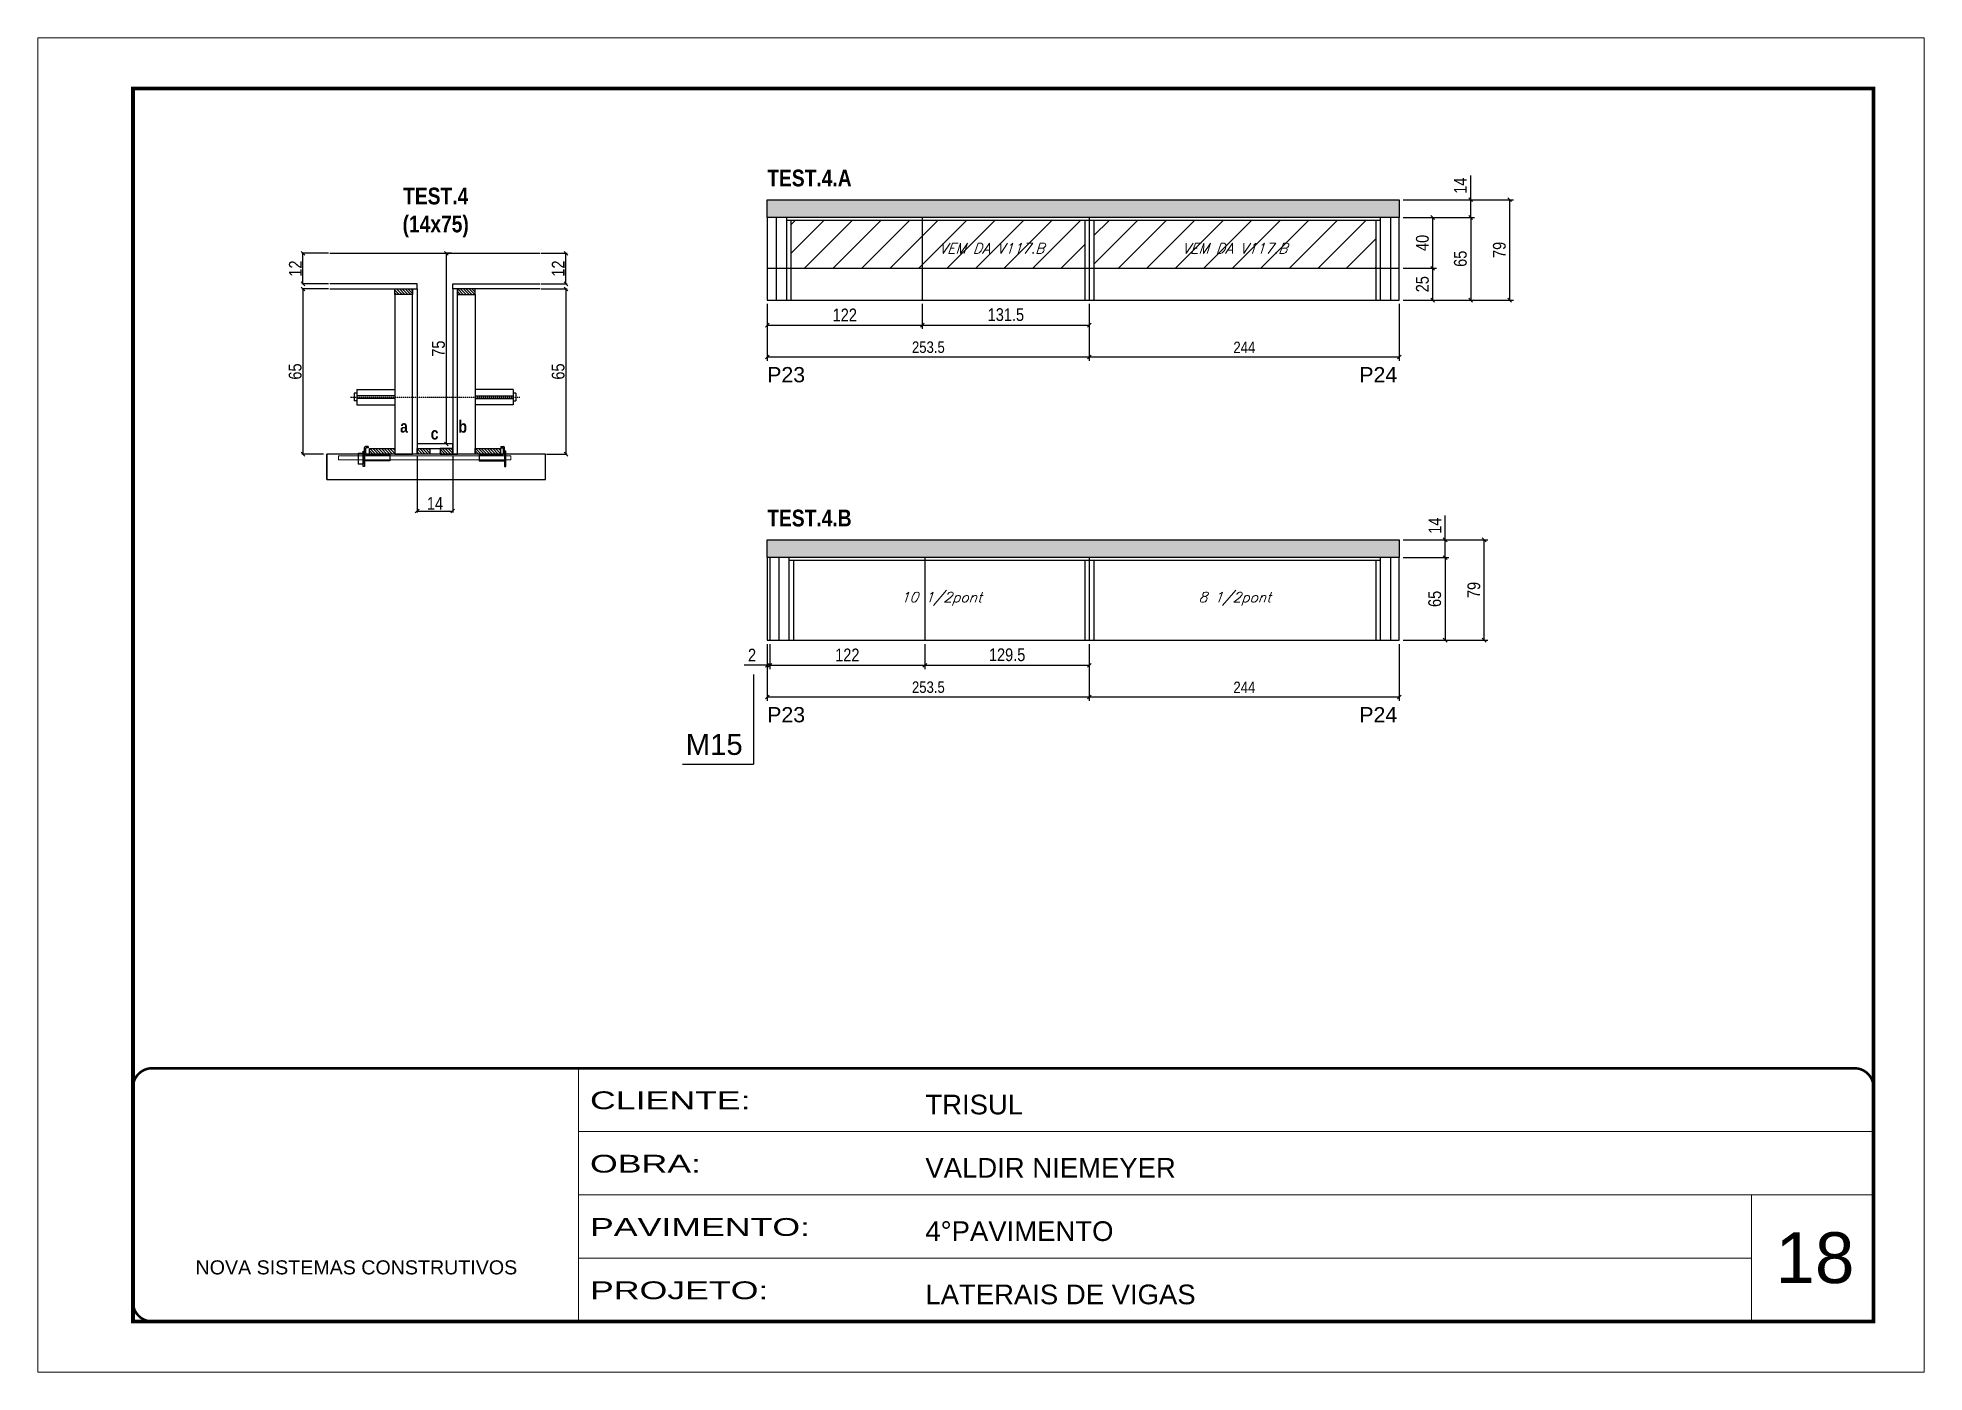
# Model space of a CAD drawing. Extents: x 3330 to 22105, y 1197 to 30204.
# Drawn here: x 4928 to 6413, y 24169 to 25219 of the extents above; entities that cross this region are included whole.
import ezdxf

# ---------------------------------------------------------------- set-up
doc = ezdxf.new("R2010")
doc.units = 0
for name, pattern in [('CONTINUO', [0]), ('DASHED', [0.75, 0.5, -0.25]), ('HIDDEN', [0.375, 0.25, -0.125])]:
    doc.linetypes.add(name, pattern=pattern)
for name, color, linetype in [('5', 5, 'Continuous'), ('barrote', 251, 'Continuous'), ('COTA', 241, 'Continuous'), ('detalhes', 4, 'Continuous'), ('NOMENCLATURA', 7, 'Continuous'), ('Painéis', 200, 'Continuous'), ('presilha', 1, 'Continuous'), ('SARR_2.2x10', 60, 'Continuous'), ('SARR_2.2x7', 40, 'Continuous'), ('SARR_3.5x7', 81, 'Continuous'), ('TENSOR', 3, 'Continuous'), ('texto', 7, 'Continuous')]:
    doc.layers.add(name, color=color, linetype=linetype)
for name, color, linetype, lineweight in [('CARIMBO', 255, 'Continuous', 9), ('CONCRETO', 251, 'Continuous', 25), ('Folhas', 255, 'Continuous', 9), ('Hachura', 251, 'Continuous', 9), ('SARRAFO DE PRESSAO', 251, 'DASHED', 9), ('SCO-___-LAJ', 2, 'Continuous', 0)]:
    doc.layers.add(name, color=color, linetype=linetype, lineweight=lineweight)
doc.styles.add('ARIAL', font='arial.ttf')
doc.styles.add('COTA TECNICA', font='techl___.ttf', dxfattribs={"height": 10})
doc.styles.add('COTA TECNICA 2X', font='techl___.ttf', dxfattribs={"height": 10})
doc.styles.add('COTA TECNICA-50', font='techl___.ttf', dxfattribs={"height": 9})
doc.styles.add('Romans', font='romans.shx')
doc.styles.get("Standard").update_dxf_attribs({"font": 'arial.ttf'})
doc.styles.add('TECNICA', font='techb___.ttf', dxfattribs={"height": 10})
doc.styles.add('Tecnologia', font='')
doc.styles.get('Tecnologia').set_extended_font_data('Forgotten Futurist')
doc.dimstyles.new('COTA PAINEL-50', dxfattribs={"dimtxt": 9, "dimasz": 3, "dimexe": 3, "dimexo": 3, "dimgap": 3, "dimtad": 1, "dimdec": 1, "dimzin": 12, "dimdsep": 46, "dimtxsty": 'COTA TECNICA-50', "dimblk1": 'OBLIQUE', "dimblk2": 'OBLIQUE', "dimsah": 1, "dimcen": 0.9, "dimclrd": 4, "dimclre": 4, "dimclrt": 240, "dimadec": 1, "dimazin": 3, "dimtfac": 1, "dimtdec": 1, "dimtmove": 0, "dimatfit": 3, "dimfxl": 1, "dimtolj": 1, "dimtzin": 12, "dimarcsym": 0})
doc.dimstyles.new('PAINEL', dxfattribs={"dimtxt": 10, "dimasz": 3, "dimexe": 3, "dimexo": 3, "dimgap": 3, "dimtad": 1, "dimdec": 1, "dimzin": 12, "dimdsep": 46, "dimtxsty": 'COTA TECNICA', "dimblk1": 'OBLIQUE', "dimblk2": 'OBLIQUE', "dimsah": 1, "dimcen": 0.9, "dimclrd": 4, "dimclre": 4, "dimclrt": 240, "dimadec": 1, "dimazin": 3, "dimtfac": 1, "dimtdec": 1, "dimtmove": 0, "dimatfit": 3, "dimfxl": 1, "dimtolj": 1, "dimtzin": 12, "dimarcsym": 0})
doc.dimstyles.new('SECAO', dxfattribs={"dimscale": 0.333333, "dimtxt": 5, "dimasz": 9, "dimexe": 3, "dimexo": 3, "dimgap": 3, "dimtad": 1, "dimdec": 1, "dimlfac": 0.5, "dimzin": 12, "dimdsep": 46, "dimtxsty": 'COTA TECNICA 2X', "dimblk1": 'OBLIQUE', "dimblk2": 'OBLIQUE', "dimsah": 1, "dimcen": 0.9, "dimclrd": 4, "dimclre": 4, "dimclrt": 240, "dimadec": 1, "dimazin": 3, "dimtfac": 1, "dimtdec": 1, "dimtmove": 0, "dimatfit": 3, "dimfxl": 1, "dimtolj": 1, "dimtzin": 12, "dimarcsym": 0})

msp = doc.modelspace()

# ---------------------------------------------------------------- texts
at = {"layer": '5', "linetype": 'Continuous'}
for s, p in [('P23', (5502.44, 24947.73)), ('P24', (5968.53, 24947.73)), ('P23', (5502.44, 24680.2)), ('P24', (5968.53, 24680.2))]:
    msp.add_text(s, height=12, rotation=359.99996, dxfattribs=at).set_placement(p)
at = {"layer": 'CARIMBO', "style": 'ARIAL'}
msp.add_text('18', height=40, dxfattribs=at).set_placement((6296.09, 24238.97))
at = {"layer": 'detalhes', "style": 'TECNICA'}
for s, p in [('a', (5213.46, 24908.1)), ('c', (5237.56, 24902.67)), ('b', (5259.43, 24908.09))]:
    msp.add_text(s, height=9.6, dxfattribs=at).set_placement(p)
at = {"layer": 'NOMENCLATURA', "style": 'TECNICA'}
for s, p in [('TEST.4.A', (5502.51, 25101.87)), ('TEST.4.B', (5502.51, 24834.34))]:
    msp.add_text(s, height=13.2, dxfattribs=at).set_placement(p)
at = {"layer": 'NOMENCLATURA', "linetype": 'Continuous'}
msp.add_text('M15', height=16.5, dxfattribs=at).set_placement((5438.28, 24654.56))
at = {"layer": 'NOMENCLATURA', "insert": (5241.49, 25100.9), "char_height": 13.2, "attachment_point": 2, "style": 'TECNICA'}
msp.add_mtext_dynamic_manual_height_columns('TEST.4\\P(14x75)', width=300.2766, gutter_width=1, heights=[0], dxfattribs=at)
at = {"layer": 'texto', "color": 2, "char_height": 8, "attachment_point": 5, "style": 'Romans'}
for s, insert in [('{\\Q19;\\C256;VEM DA V117.B}', (5679.19, 25053.13)), ('{\\Q19;\\C256;VEM DA V117.B}', (5870.51, 25053.13)), ('{\\Q19;\\C256;10 1/2pont}', (5639.51, 24777.32)), ('{\\Q19;\\C256;8 1/2pont}', (5870.51, 24777.32))]:
    msp.add_mtext(s, dxfattribs=dict(at, insert=insert))

# ---------------------------------------------------------------- blocks, each defined once
blk = doc.blocks.new('9999999999')
at = {"color": 30, "linetype": 'CONTINUO'}
for p, q in [((98564.6, 34230.2), (98564.6, 34429.4)), ((98564.6, 34379.6), (99584, 34379.6)), ((98564.6, 34329.8), (99488, 34329.8)), ((99584, 34329.8), (99488, 34329.8)), ((99488, 34329.8), (99488, 34230.2)), ((98564.6, 34280), (99488, 34280))]:
    blk.add_line(p, q, dxfattribs=at)
at = {"color": 30, "linetype": 'CONTINUO', "const_width": 2}
blk.add_lwpolyline([(99584, 34230.2), (99584, 34414.4, 0.414214), (99569, 34429.4), (98229, 34429.4, 0.414214), (98214, 34414.4), (98214, 34245.2, 0.414214), (98229, 34230.2), (99584, 34230.2)], format="xyb", dxfattribs=at)
at = {"layer": 'Folhas'}
blk.add_lwpolyline([(98139, 34190.2), (99624, 34190.2), (99624, 35240.2), (98139, 35240.2)], close=True, dxfattribs=at)
at = {"layer": 'Folhas', "color": 30, "const_width": 3}
blk.add_lwpolyline([(98214, 34230.2), (99584, 34230.2), (99584, 35200.2), (98214, 35200.2)], close=True, dxfattribs=at)
at = {"color": 7, "linetype": 'Continuous', "ltscale": 5, "style": 'ARIAL'}
for s, height, p in [('TRISUL', 15.48, (98837.7, 34393.1)), ('VALDIR NIEMEYER', 15.483, (98837.7, 34343.3)), ('4°PAVIMENTO', 15.483, (98837.7, 34293.5)), ('NOVA SISTEMAS CONSTRUTIVOS', 11.059, (98263.2, 34267.2)), ('LATERAIS DE VIGAS', 15.483, (98837.7, 34243.7))]:
    blk.add_text(s, height=height, dxfattribs=at).set_placement(p)
at = {"layer": 'Folhas', "color": 7, "style": 'Tecnologia', "width": 1.5}
for s, p in [('CLIENTE:', (98573.7, 34397.2)), ('OBRA:', (98573.7, 34347.3)), ('PAVIMENTO:', (98573.7, 34297.5)), ('PROJETO:', (98573.7, 34247.7))]:
    blk.add_text(s, height=14, dxfattribs=at).set_placement(p)
blk = doc.blocks.new('PRESILHA METÁLICA 1')
at = {"layer": 'presilha'}
for p, q in [((0, 13), (6, 13)), ((0, 13), (0, 0)), ((6, 0), (0, 0)), ((6, 15.5), (7.5, 15.5)), ((6, -2.5), (6, 15.5)), ((6, 13), (6, 0)), ((7.5, 10.6), (7.5, 19.9)), ((7.5, 15.5), (7.5, -2.5)), ((37.5, 4.1), (7.5, 4.1)), ((12, 21), (8.6, 21)), ((9, 11.6), (9, 18.9)), ((12, 19.5), (9.6, 19.5)), ((37.5, 11), (9.6, 11)), ((12, 21), (12, 19.5)), ((37.5, 11), (37.5, 4.1)), ((7.5, -2.5), (6, -2.5))]:
    blk.add_line(p, q, dxfattribs=at)
for centre, radius, start, end in [((8.6, 19.9), 1.14, 90, 180), ((9.6, 18.9), 0.57, 90, 180), ((9.6, 11.6), 0.57, 180, 270)]:
    blk.add_arc(centre, radius, start, end, dxfattribs=at)
blk = doc.blocks.new('PRESILHA METÁLICA 2')
at = {"layer": 'presilha'}
for p, q in [((-5.2, 23.5), (-5.2, 22)), ((-5.2, 23.5), (-1.9, 23.5)), ((-0.8, 14.6), (-0.8, 22.4)), ((-30.8, 13.5), (-30.8, 6.6)), ((-30.8, 13.5), (-2.8, 13.5)), ((-30.8, 6.6), (-0.8, 6.6)), ((-5.2, 22), (-2.8, 22)), ((-2.2, 14.1), (-2.2, 21.4)), ((0.8, 18), (-0.8, 18)), ((-0.8, 18), (-0.8, 0)), ((-0.8, 0), (0.8, 0)), ((0.8, 0), (0.8, 18))]:
    blk.add_line(p, q, dxfattribs=at)
for centre, radius, start, end in [((-1.9, 22.4), 1.14, 0, 90), ((-2.8, 21.4), 0.57, 0, 90), ((-2.8, 14.1), 0.57, 270, 0)]:
    blk.add_arc(centre, radius, start, end, dxfattribs=at)
blk = doc.blocks.new('_Oblique')
at = {"color": 0, "linetype": 'ByBlock', "lineweight": -2}
blk.add_line((-0.5, -0.5), (0.5, 0.5), dxfattribs=at)
blk = doc.blocks.new('*D1381')
at = {"layer": 'COTA', "color": 4, "lineweight": -2, "transparency": 16777216}
for p, q in [((5324.6, 25021.2), (5345, 25021.2)), ((5344, 25021.2), (5344, 24891.2)), ((5328.7, 24891.2), (5345, 24891.2))]:
    blk.add_line(p, q, dxfattribs=at)
at = {"layer": 'Defpoints', "color": 0, "transparency": 16777216}
for p in [(5323.6, 25021.2), (5327.7, 24891.2), (5344, 24891.2)]:
    blk.add_point(p, dxfattribs=at)
at = {"layer": 'COTA', "color": 4, "lineweight": -2, "transparency": 16777216, "xscale": 3, "yscale": 3, "zscale": 3}
for p, rotation in [((5344, 25021.2), 90), ((5344, 24891.2), 270)]:
    blk.add_blockref('_Oblique', p, dxfattribs=dict(at, rotation=rotation))
at = {"layer": 'COTA', "color": 240, "transparency": 16777216, "insert": (5337.9, 24956.2), "char_height": 10, "attachment_point": 5, "rotation": 90, "style": 'COTA TECNICA 2X'}
blk.add_mtext('\\A1;65', dxfattribs=at)
blk = doc.blocks.new('*D1382')
at = {"layer": 'COTA', "color": 4, "lineweight": -2, "transparency": 16777216}
for p, q in [((5324.6, 25049.2), (5345, 25049.2)), ((5344, 25025.2), (5344, 25049.2)), ((5324.6, 25025.2), (5345, 25025.2))]:
    blk.add_line(p, q, dxfattribs=at)
at = {"layer": 'Defpoints', "color": 0, "transparency": 16777216}
for p in [(5323.6, 25049.2), (5344, 25049.2), (5323.6, 25025.2)]:
    blk.add_point(p, dxfattribs=at)
at = {"layer": 'COTA', "color": 4, "lineweight": -2, "transparency": 16777216, "xscale": 3, "yscale": 3, "zscale": 3}
for p, rotation in [((5344, 25049.2), 90), ((5344, 25025.2), 270)]:
    blk.add_blockref('_Oblique', p, dxfattribs=dict(at, rotation=rotation))
at = {"layer": 'COTA', "color": 240, "transparency": 16777216, "insert": (5337.9, 25037.2), "char_height": 10, "attachment_point": 5, "rotation": 90, "style": 'COTA TECNICA 2X'}
blk.add_mtext('\\A1;12', dxfattribs=at)
blk = doc.blocks.new('*D1383')
at = {"layer": 'COTA', "color": 4, "lineweight": -2, "transparency": 16777216}
for p, q in [((5157.2, 25021.2), (5136, 25021.2)), ((5137, 25021.2), (5137, 24891.2)), ((5153.1, 24891.2), (5136, 24891.2))]:
    blk.add_line(p, q, dxfattribs=at)
at = {"layer": 'Defpoints', "color": 0, "transparency": 16777216}
for p in [(5158.2, 25021.2), (5137, 24891.2), (5154.1, 24891.2)]:
    blk.add_point(p, dxfattribs=at)
at = {"layer": 'COTA', "color": 4, "lineweight": -2, "transparency": 16777216, "xscale": 3, "yscale": 3, "zscale": 3}
for p, rotation in [((5137, 25021.2), 90), ((5137, 24891.2), 270)]:
    blk.add_blockref('_Oblique', p, dxfattribs=dict(at, rotation=rotation))
at = {"layer": 'COTA', "color": 240, "transparency": 16777216, "insert": (5130.9, 24956.2), "char_height": 10, "attachment_point": 5, "rotation": 90, "style": 'COTA TECNICA 2X'}
blk.add_mtext('\\A1;65', dxfattribs=at)
blk = doc.blocks.new('*D1384')
at = {"layer": 'COTA', "color": 4, "lineweight": -2, "transparency": 16777216}
for p, q in [((5253.9, 25049.2), (5248.9, 25049.2)), ((5249.9, 24899.2), (5249.9, 25049.2)), ((5253.9, 24899.2), (5248.9, 24899.2))]:
    blk.add_line(p, q, dxfattribs=at)
at = {"layer": 'Defpoints', "color": 0, "transparency": 16777216}
for p in [(5249.9, 25049.2), (5254.9, 25049.2), (5254.9, 24899.2)]:
    blk.add_point(p, dxfattribs=at)
at = {"layer": 'COTA', "color": 4, "lineweight": -2, "transparency": 16777216, "xscale": 3, "yscale": 3, "zscale": 3}
for p, rotation in [((5249.9, 25049.2), 90), ((5249.9, 24899.2), 270)]:
    blk.add_blockref('_Oblique', p, dxfattribs=dict(at, rotation=rotation))
at = {"layer": 'COTA', "color": 240, "transparency": 16777216, "insert": (5243.7, 24974.2), "char_height": 10, "attachment_point": 5, "rotation": 90, "style": 'COTA TECNICA 2X'}
blk.add_mtext('\\A1;75', dxfattribs=at)
blk = doc.blocks.new('*D1385')
at = {"layer": 'COTA', "color": 4, "lineweight": -2, "transparency": 16777216}
for p, q in [((5157.2, 25049.2), (5136, 25049.2)), ((5137, 25025.2), (5137, 25049.2)), ((5157.2, 25025.2), (5136, 25025.2))]:
    blk.add_line(p, q, dxfattribs=at)
at = {"layer": 'Defpoints', "color": 0, "transparency": 16777216}
for p in [(5137, 25049.2), (5158.2, 25049.2), (5158.2, 25025.2)]:
    blk.add_point(p, dxfattribs=at)
at = {"layer": 'COTA', "color": 4, "lineweight": -2, "transparency": 16777216, "xscale": 3, "yscale": 3, "zscale": 3}
for p, rotation in [((5137, 25049.2), 90), ((5137, 25025.2), 270)]:
    blk.add_blockref('_Oblique', p, dxfattribs=dict(at, rotation=rotation))
at = {"layer": 'COTA', "color": 240, "transparency": 16777216, "insert": (5131, 25037.2), "char_height": 10, "attachment_point": 5, "rotation": 90, "style": 'COTA TECNICA 2X'}
blk.add_mtext('\\A1;12', dxfattribs=at)
blk = doc.blocks.new('*D1386')
at = {"layer": 'COTA', "color": 4, "lineweight": -2, "transparency": 16777216}
for p, q in [((5226.9, 24890.2), (5226.9, 24845.4)), ((5254.9, 24890.2), (5254.9, 24845.4)), ((5226.9, 24846.4), (5254.9, 24846.4))]:
    blk.add_line(p, q, dxfattribs=at)
at = {"layer": 'Defpoints', "color": 0, "transparency": 16777216}
for p in [(5226.9, 24891.2), (5254.9, 24891.2), (5254.9, 24846.4)]:
    blk.add_point(p, dxfattribs=at)
at = {"layer": 'COTA', "color": 4, "lineweight": -2, "transparency": 16777216, "xscale": 3, "yscale": 3, "zscale": 3, "rotation": 180}
blk.add_blockref('_Oblique', (5226.9, 24846.4), dxfattribs=at)
at = {"layer": 'COTA', "color": 4, "lineweight": -2, "transparency": 16777216, "xscale": 3, "yscale": 3, "zscale": 3}
blk.add_blockref('_Oblique', (5254.9, 24846.4), dxfattribs=at)
at = {"layer": 'COTA', "color": 240, "transparency": 16777216, "insert": (5240.9, 24852.4), "char_height": 10, "attachment_point": 5, "style": 'COTA TECNICA 2X'}
blk.add_mtext('\\A1;14', dxfattribs=at)
blk = doc.blocks.new('*D1387')
at = {"layer": 'COTA', "color": 4, "linetype": 'ByBlock', "lineweight": -2, "transparency": 16777216}
for p, q in [((5756, 25009.4), (5756, 24964.6)), ((6000, 25009.4), (6000, 24964.6)), ((6000, 24967.6), (5756, 24967.6))]:
    blk.add_line(p, q, dxfattribs=at)
at = {"layer": 'Defpoints', "color": 0, "linetype": 'ByBlock', "transparency": 16777216}
for p in [(5756, 25012.4), (6000, 25012.4), (5756, 24967.6)]:
    blk.add_point(p, dxfattribs=at)
at = {"layer": 'COTA', "color": 4, "linetype": 'ByBlock', "lineweight": -2, "transparency": 16777216, "xscale": 3, "yscale": 3, "zscale": 3, "rotation": 180}
blk.add_blockref('_Oblique', (5756, 24967.6), dxfattribs=at)
at = {"layer": 'COTA', "color": 4, "linetype": 'ByBlock', "lineweight": -2, "transparency": 16777216, "xscale": 3, "yscale": 3, "zscale": 3}
blk.add_blockref('_Oblique', (6000, 24967.6), dxfattribs=at)
at = {"layer": 'COTA', "color": 240, "linetype": 'ByBlock', "transparency": 16777216, "insert": (5878, 24975.2), "char_height": 9, "attachment_point": 5, "style": 'COTA TECNICA-50'}
blk.add_mtext('\\A1;244', dxfattribs=at)
blk = doc.blocks.new('*D1388')
at = {"layer": 'COTA', "color": 4, "linetype": 'ByBlock', "lineweight": -2, "transparency": 16777216}
for p, q in [((5502.5, 25009.4), (5502.5, 24964.6)), ((5756, 25009.4), (5756, 24964.6)), ((5756, 24967.6), (5502.5, 24967.6))]:
    blk.add_line(p, q, dxfattribs=at)
at = {"layer": 'Defpoints', "color": 0, "linetype": 'ByBlock', "transparency": 16777216}
for p in [(5502.5, 25012.4), (5756, 25012.4), (5502.5, 24967.6)]:
    blk.add_point(p, dxfattribs=at)
at = {"layer": 'COTA', "color": 4, "linetype": 'ByBlock', "lineweight": -2, "transparency": 16777216, "xscale": 3, "yscale": 3, "zscale": 3, "rotation": 180}
blk.add_blockref('_Oblique', (5502.5, 24967.6), dxfattribs=at)
at = {"layer": 'COTA', "color": 4, "linetype": 'ByBlock', "lineweight": -2, "transparency": 16777216, "xscale": 3, "yscale": 3, "zscale": 3}
blk.add_blockref('_Oblique', (5756, 24967.6), dxfattribs=at)
at = {"layer": 'COTA', "color": 240, "linetype": 'ByBlock', "transparency": 16777216, "insert": (5629.3, 24975.3), "char_height": 9, "attachment_point": 5, "style": 'COTA TECNICA-50'}
blk.add_mtext('\\A1;253.5', dxfattribs=at)
blk = doc.blocks.new('*D1389')
at = {"layer": 'COTA', "color": 4, "linetype": 'ByBlock', "lineweight": -2, "transparency": 16777216}
for p, q in [((5502.5, 25009.4), (5502.5, 24989.7)), ((5624.5, 25009.4), (5624.5, 24989.7)), ((5502.5, 24992.7), (5624.5, 24992.7))]:
    blk.add_line(p, q, dxfattribs=at)
at = {"layer": 'Defpoints', "color": 0, "linetype": 'ByBlock', "transparency": 16777216}
for p in [(5502.5, 25012.4), (5624.5, 25012.4), (5624.5, 24992.7)]:
    blk.add_point(p, dxfattribs=at)
at = {"layer": 'COTA', "color": 4, "linetype": 'ByBlock', "lineweight": -2, "transparency": 16777216, "xscale": 3, "yscale": 3, "zscale": 3, "rotation": 180}
blk.add_blockref('_Oblique', (5502.5, 24992.7), dxfattribs=at)
at = {"layer": 'COTA', "color": 4, "linetype": 'ByBlock', "lineweight": -2, "transparency": 16777216, "xscale": 3, "yscale": 3, "zscale": 3}
blk.add_blockref('_Oblique', (5624.5, 24992.7), dxfattribs=at)
at = {"layer": 'COTA', "color": 240, "linetype": 'ByBlock', "transparency": 16777216, "insert": (5563.5, 25000.7), "char_height": 10, "attachment_point": 5, "style": 'COTA TECNICA'}
blk.add_mtext('\\A1;122', dxfattribs=at)
blk = doc.blocks.new('*D1390')
at = {"layer": 'COTA', "color": 4, "linetype": 'ByBlock', "lineweight": -2, "transparency": 16777216}
for p, q in [((5624.5, 25009.4), (5624.5, 24989.7)), ((5756, 25009.4), (5756, 24989.7)), ((5624.5, 24992.7), (5756, 24992.7))]:
    blk.add_line(p, q, dxfattribs=at)
at = {"layer": 'Defpoints', "color": 0, "linetype": 'ByBlock', "transparency": 16777216}
for p in [(5624.5, 25012.4), (5756, 25012.4), (5756, 24992.7)]:
    blk.add_point(p, dxfattribs=at)
at = {"layer": 'COTA', "color": 4, "linetype": 'ByBlock', "lineweight": -2, "transparency": 16777216, "xscale": 3, "yscale": 3, "zscale": 3, "rotation": 180}
blk.add_blockref('_Oblique', (5624.5, 24992.7), dxfattribs=at)
at = {"layer": 'COTA', "color": 4, "linetype": 'ByBlock', "lineweight": -2, "transparency": 16777216, "xscale": 3, "yscale": 3, "zscale": 3}
blk.add_blockref('_Oblique', (5756, 24992.7), dxfattribs=at)
at = {"layer": 'COTA', "color": 240, "linetype": 'ByBlock', "transparency": 16777216, "insert": (5690.3, 25000.9), "char_height": 10, "attachment_point": 5, "style": 'COTA TECNICA'}
blk.add_mtext('\\A1;131.5', dxfattribs=at)
blk = doc.blocks.new('*D1391')
at = {"layer": 'COTA', "color": 4, "linetype": 'ByBlock', "lineweight": -2, "transparency": 16777216}
for p, q in [((6003, 25077.4), (6059.2, 25077.4)), ((6056.2, 25077.4), (6056.2, 25012.4)), ((6003, 25012.4), (6059.2, 25012.4))]:
    blk.add_line(p, q, dxfattribs=at)
at = {"layer": 'Defpoints', "color": 0, "linetype": 'ByBlock', "transparency": 16777216}
for p in [(6000, 25077.4), (6000, 25012.4), (6056.2, 25012.4)]:
    blk.add_point(p, dxfattribs=at)
at = {"layer": 'COTA', "color": 4, "linetype": 'ByBlock', "lineweight": -2, "transparency": 16777216, "xscale": 3, "yscale": 3, "zscale": 3}
for p, rotation in [((6056.2, 25077.4), 90), ((6056.2, 25012.4), 270)]:
    blk.add_blockref('_Oblique', p, dxfattribs=dict(at, rotation=rotation))
at = {"layer": 'COTA', "color": 240, "linetype": 'ByBlock', "transparency": 16777216, "insert": (6048.1, 25044.9), "char_height": 10, "attachment_point": 5, "rotation": 90, "style": 'COTA TECNICA'}
blk.add_mtext('\\A1;65', dxfattribs=at)
blk = doc.blocks.new('*D1392')
at = {"layer": 'COTA', "color": 4, "linetype": 'ByBlock', "lineweight": -2, "transparency": 16777216}
for p, q in [((6056.2, 25091.4), (6056.2, 25110.5)), ((6003, 25091.4), (6059.2, 25091.4)), ((6056.2, 25077.4), (6056.2, 25091.4)), ((6003, 25077.4), (6059.2, 25077.4))]:
    blk.add_line(p, q, dxfattribs=at)
at = {"layer": 'Defpoints', "color": 0, "linetype": 'ByBlock', "transparency": 16777216}
for p in [(6000, 25091.4), (6056.2, 25091.4), (6000, 25077.4)]:
    blk.add_point(p, dxfattribs=at)
at = {"layer": 'COTA', "color": 4, "linetype": 'ByBlock', "lineweight": -2, "transparency": 16777216, "xscale": 3, "yscale": 3, "zscale": 3}
for p, rotation in [((6056.2, 25091.4), 90), ((6056.2, 25077.4), 270)]:
    blk.add_blockref('_Oblique', p, dxfattribs=dict(at, rotation=rotation))
at = {"layer": 'COTA', "color": 240, "linetype": 'ByBlock', "transparency": 16777216, "insert": (6048.1, 25102.4), "char_height": 10, "attachment_point": 5, "rotation": 90, "style": 'COTA TECNICA'}
blk.add_mtext('\\A1;14', dxfattribs=at)
blk = doc.blocks.new('*D1393')
at = {"layer": 'COTA', "color": 4, "linetype": 'ByBlock', "lineweight": -2, "transparency": 16777216}
for p, q in [((6003, 25091.4), (6089.9, 25091.4)), ((6086.9, 25012.4), (6086.9, 25091.4)), ((6003, 25012.4), (6089.9, 25012.4))]:
    blk.add_line(p, q, dxfattribs=at)
at = {"layer": 'Defpoints', "color": 0, "linetype": 'ByBlock', "transparency": 16777216}
for p in [(6000, 25091.4), (6086.9, 25091.4), (6000, 25012.4)]:
    blk.add_point(p, dxfattribs=at)
at = {"layer": 'COTA', "color": 4, "linetype": 'ByBlock', "lineweight": -2, "transparency": 16777216, "xscale": 3, "yscale": 3, "zscale": 3}
for p, rotation in [((6086.9, 25091.4), 90), ((6086.9, 25012.4), 270)]:
    blk.add_blockref('_Oblique', p, dxfattribs=dict(at, rotation=rotation))
at = {"layer": 'COTA', "color": 240, "linetype": 'ByBlock', "transparency": 16777216, "insert": (6078.8, 25051.9), "char_height": 10, "attachment_point": 5, "rotation": 90, "style": 'COTA TECNICA'}
blk.add_mtext('\\A1;79', dxfattribs=at)
blk = doc.blocks.new('*D1394')
at = {"layer": 'COTA', "color": 4, "linetype": 'ByBlock', "lineweight": -2, "transparency": 16777216}
for p, q in [((5756, 24741.8), (5756, 24697.1)), ((6000, 24741.8), (6000, 24697.1)), ((6000, 24700.1), (5756, 24700.1))]:
    blk.add_line(p, q, dxfattribs=at)
at = {"layer": 'Defpoints', "color": 0, "linetype": 'ByBlock', "transparency": 16777216}
for p in [(5756, 24744.8), (6000, 24744.8), (5756, 24700.1)]:
    blk.add_point(p, dxfattribs=at)
at = {"layer": 'COTA', "color": 4, "linetype": 'ByBlock', "lineweight": -2, "transparency": 16777216, "xscale": 3, "yscale": 3, "zscale": 3, "rotation": 180}
blk.add_blockref('_Oblique', (5756, 24700.1), dxfattribs=at)
at = {"layer": 'COTA', "color": 4, "linetype": 'ByBlock', "lineweight": -2, "transparency": 16777216, "xscale": 3, "yscale": 3, "zscale": 3}
blk.add_blockref('_Oblique', (6000, 24700.1), dxfattribs=at)
at = {"layer": 'COTA', "color": 240, "linetype": 'ByBlock', "transparency": 16777216, "insert": (5878, 24707.7), "char_height": 9, "attachment_point": 5, "style": 'COTA TECNICA-50'}
blk.add_mtext('\\A1;244', dxfattribs=at)
blk = doc.blocks.new('*D1395')
at = {"layer": 'COTA', "color": 4, "linetype": 'ByBlock', "lineweight": -2, "transparency": 16777216}
for p, q in [((5502.5, 24741.8), (5502.5, 24697.1)), ((5756, 24741.8), (5756, 24697.1)), ((5756, 24700.1), (5502.5, 24700.1))]:
    blk.add_line(p, q, dxfattribs=at)
at = {"layer": 'Defpoints', "color": 0, "linetype": 'ByBlock', "transparency": 16777216}
for p in [(5502.5, 24744.8), (5756, 24744.8), (5502.5, 24700.1)]:
    blk.add_point(p, dxfattribs=at)
at = {"layer": 'COTA', "color": 4, "linetype": 'ByBlock', "lineweight": -2, "transparency": 16777216, "xscale": 3, "yscale": 3, "zscale": 3, "rotation": 180}
blk.add_blockref('_Oblique', (5502.5, 24700.1), dxfattribs=at)
at = {"layer": 'COTA', "color": 4, "linetype": 'ByBlock', "lineweight": -2, "transparency": 16777216, "xscale": 3, "yscale": 3, "zscale": 3}
blk.add_blockref('_Oblique', (5756, 24700.1), dxfattribs=at)
at = {"layer": 'COTA', "color": 240, "linetype": 'ByBlock', "transparency": 16777216, "insert": (5629.3, 24707.8), "char_height": 9, "attachment_point": 5, "style": 'COTA TECNICA-50'}
blk.add_mtext('\\A1;253.5', dxfattribs=at)
blk = doc.blocks.new('*D1396')
at = {"layer": 'COTA', "color": 4, "linetype": 'ByBlock', "lineweight": -2, "transparency": 16777216}
for p, q in [((5504.5, 24741.8), (5504.5, 24722.1)), ((5626.5, 24741.8), (5626.5, 24722.1)), ((5504.5, 24725.1), (5626.5, 24725.1))]:
    blk.add_line(p, q, dxfattribs=at)
at = {"layer": 'Defpoints', "color": 0, "linetype": 'ByBlock', "transparency": 16777216}
for p in [(5504.5, 24744.8), (5626.5, 24744.8), (5626.5, 24725.1)]:
    blk.add_point(p, dxfattribs=at)
at = {"layer": 'COTA', "color": 4, "linetype": 'ByBlock', "lineweight": -2, "transparency": 16777216, "xscale": 3, "yscale": 3, "zscale": 3, "rotation": 180}
blk.add_blockref('_Oblique', (5504.5, 24725.1), dxfattribs=at)
at = {"layer": 'COTA', "color": 4, "linetype": 'ByBlock', "lineweight": -2, "transparency": 16777216, "xscale": 3, "yscale": 3, "zscale": 3}
blk.add_blockref('_Oblique', (5626.5, 24725.1), dxfattribs=at)
at = {"layer": 'COTA', "color": 240, "linetype": 'ByBlock', "transparency": 16777216, "insert": (5565.5, 24733.2), "char_height": 10, "attachment_point": 5, "style": 'COTA TECNICA'}
blk.add_mtext('\\A1;122', dxfattribs=at)
blk = doc.blocks.new('*D1397')
at = {"layer": 'COTA', "color": 4, "linetype": 'ByBlock', "lineweight": -2, "transparency": 16777216}
for p, q in [((5626.5, 24741.8), (5626.5, 24722.1)), ((5756, 24741.8), (5756, 24722.1)), ((5626.5, 24725.1), (5756, 24725.1))]:
    blk.add_line(p, q, dxfattribs=at)
at = {"layer": 'Defpoints', "color": 0, "linetype": 'ByBlock', "transparency": 16777216}
for p in [(5626.5, 24744.8), (5756, 24744.8), (5756, 24725.1)]:
    blk.add_point(p, dxfattribs=at)
at = {"layer": 'COTA', "color": 4, "linetype": 'ByBlock', "lineweight": -2, "transparency": 16777216, "xscale": 3, "yscale": 3, "zscale": 3, "rotation": 180}
blk.add_blockref('_Oblique', (5626.5, 24725.1), dxfattribs=at)
at = {"layer": 'COTA', "color": 4, "linetype": 'ByBlock', "lineweight": -2, "transparency": 16777216, "xscale": 3, "yscale": 3, "zscale": 3}
blk.add_blockref('_Oblique', (5756, 24725.1), dxfattribs=at)
at = {"layer": 'COTA', "color": 240, "linetype": 'ByBlock', "transparency": 16777216, "insert": (5691.3, 24733.3), "char_height": 10, "attachment_point": 5, "style": 'COTA TECNICA'}
blk.add_mtext('\\A1;129.5', dxfattribs=at)
blk = doc.blocks.new('*D1398')
at = {"layer": 'COTA', "color": 4, "linetype": 'ByBlock', "lineweight": -2, "transparency": 16777216}
for p, q in [((5502.5, 24741.8), (5502.5, 24722.1)), ((5504.5, 24741.8), (5504.5, 24722.1)), ((5502.5, 24725.1), (5484.4, 24725.1)), ((5504.5, 24725.1), (5502.5, 24725.1)), ((5504.5, 24725.1), (5507.5, 24725.1))]:
    blk.add_line(p, q, dxfattribs=at)
at = {"layer": 'Defpoints', "color": 0, "linetype": 'ByBlock', "transparency": 16777216}
for p in [(5502.5, 24744.8), (5504.5, 24744.8), (5502.5, 24725.1)]:
    blk.add_point(p, dxfattribs=at)
at = {"layer": 'COTA', "color": 4, "linetype": 'ByBlock', "lineweight": -2, "transparency": 16777216, "xscale": 3, "yscale": 3, "zscale": 3}
blk.add_blockref('_Oblique', (5502.5, 24725.1), dxfattribs=at)
at = {"layer": 'COTA', "color": 4, "linetype": 'ByBlock', "lineweight": -2, "transparency": 16777216, "xscale": 3, "yscale": 3, "zscale": 3, "rotation": 180}
blk.add_blockref('_Oblique', (5504.5, 24725.1), dxfattribs=at)
at = {"layer": 'COTA', "color": 240, "linetype": 'ByBlock', "transparency": 16777216, "insert": (5490.5, 24733.1), "char_height": 10, "attachment_point": 5, "style": 'COTA TECNICA'}
blk.add_mtext('\\A1;2', dxfattribs=at)
blk = doc.blocks.new('*D1119')
at = {"layer": 'COTA', "color": 4, "linetype": 'ByBlock', "lineweight": -2, "transparency": 16777216}
for p, q in [((6003, 24809.8), (6039.1, 24809.8)), ((6036.1, 24809.8), (6036.1, 24744.8)), ((6003, 24744.8), (6039.1, 24744.8))]:
    blk.add_line(p, q, dxfattribs=at)
at = {"layer": 'Defpoints', "color": 0, "linetype": 'ByBlock', "transparency": 16777216}
for p in [(6000, 24809.8), (6000, 24744.8), (6036.1, 24744.8)]:
    blk.add_point(p, dxfattribs=at)
at = {"layer": 'COTA', "color": 4, "linetype": 'ByBlock', "lineweight": -2, "transparency": 16777216, "xscale": 3, "yscale": 3, "zscale": 3}
for p, rotation in [((6036.1, 24809.8), 90), ((6036.1, 24744.8), 270)]:
    blk.add_blockref('_Oblique', p, dxfattribs=dict(at, rotation=rotation))
at = {"layer": 'COTA', "color": 240, "linetype": 'ByBlock', "transparency": 16777216, "insert": (6027.9, 24777.3), "char_height": 10, "attachment_point": 5, "rotation": 90, "style": 'COTA TECNICA'}
blk.add_mtext('\\A1;65', dxfattribs=at)
blk = doc.blocks.new('*D1120')
at = {"layer": 'COTA', "color": 4, "linetype": 'ByBlock', "lineweight": -2, "transparency": 16777216}
for p, q in [((6036.1, 24823.8), (6036.1, 24842.9)), ((6003, 24823.8), (6039.1, 24823.8)), ((6036.1, 24809.8), (6036.1, 24823.8)), ((6003, 24809.8), (6039.1, 24809.8))]:
    blk.add_line(p, q, dxfattribs=at)
at = {"layer": 'Defpoints', "color": 0, "linetype": 'ByBlock', "transparency": 16777216}
for p in [(6000, 24823.8), (6036.1, 24823.8), (6000, 24809.8)]:
    blk.add_point(p, dxfattribs=at)
at = {"layer": 'COTA', "color": 4, "linetype": 'ByBlock', "lineweight": -2, "transparency": 16777216, "xscale": 3, "yscale": 3, "zscale": 3}
for p, rotation in [((6036.1, 24823.8), 90), ((6036.1, 24809.8), 270)]:
    blk.add_blockref('_Oblique', p, dxfattribs=dict(at, rotation=rotation))
at = {"layer": 'COTA', "color": 240, "linetype": 'ByBlock', "transparency": 16777216, "insert": (6028, 24834.9), "char_height": 10, "attachment_point": 5, "rotation": 90, "style": 'COTA TECNICA'}
blk.add_mtext('\\A1;14', dxfattribs=at)
blk = doc.blocks.new('*D1121')
at = {"layer": 'COTA', "color": 4, "linetype": 'ByBlock', "lineweight": -2, "transparency": 16777216}
for p, q in [((6003, 24823.8), (6069.8, 24823.8)), ((6066.8, 24744.8), (6066.8, 24823.8)), ((6003, 24744.8), (6069.8, 24744.8))]:
    blk.add_line(p, q, dxfattribs=at)
at = {"layer": 'Defpoints', "color": 0, "linetype": 'ByBlock', "transparency": 16777216}
for p in [(6000, 24823.8), (6066.8, 24823.8), (6000, 24744.8)]:
    blk.add_point(p, dxfattribs=at)
at = {"layer": 'COTA', "color": 4, "linetype": 'ByBlock', "lineweight": -2, "transparency": 16777216, "xscale": 3, "yscale": 3, "zscale": 3}
for p, rotation in [((6066.8, 24823.8), 90), ((6066.8, 24744.8), 270)]:
    blk.add_blockref('_Oblique', p, dxfattribs=dict(at, rotation=rotation))
at = {"layer": 'COTA', "color": 240, "linetype": 'ByBlock', "transparency": 16777216, "insert": (6058.7, 24784.3), "char_height": 10, "attachment_point": 5, "rotation": 90, "style": 'COTA TECNICA'}
blk.add_mtext('\\A1;79', dxfattribs=at)
blk = doc.blocks.new('*D1070')
at = {"layer": 'COTA', "color": 4, "linetype": 'ByBlock', "lineweight": -2, "transparency": 16777216}
for p, q in [((6003, 25037.4), (6029.3, 25037.4)), ((6026.3, 25012.4), (6026.3, 25037.4)), ((6003, 25012.4), (6029.3, 25012.4))]:
    blk.add_line(p, q, dxfattribs=at)
at = {"layer": 'Defpoints', "color": 0, "linetype": 'ByBlock', "transparency": 16777216}
for p in [(6000, 25037.4), (6026.3, 25037.4), (6000, 25012.4)]:
    blk.add_point(p, dxfattribs=at)
at = {"layer": 'COTA', "color": 4, "linetype": 'ByBlock', "lineweight": -2, "transparency": 16777216, "xscale": 3, "yscale": 3, "zscale": 3}
for p, rotation in [((6026.3, 25037.4), 90), ((6026.3, 25012.4), 270)]:
    blk.add_blockref('_Oblique', p, dxfattribs=dict(at, rotation=rotation))
at = {"layer": 'COTA', "color": 240, "linetype": 'ByBlock', "transparency": 16777216, "insert": (6018.2, 25024.9), "char_height": 10, "attachment_point": 5, "rotation": 90, "style": 'COTA TECNICA'}
blk.add_mtext('\\A1;25', dxfattribs=at)
blk = doc.blocks.new('*D1071')
at = {"layer": 'COTA', "color": 4, "linetype": 'ByBlock', "lineweight": -2, "transparency": 16777216}
for p, q in [((6003, 25077.4), (6029.3, 25077.4)), ((6026.3, 25037.4), (6026.3, 25077.4)), ((6003, 25037.4), (6029.3, 25037.4))]:
    blk.add_line(p, q, dxfattribs=at)
at = {"layer": 'Defpoints', "color": 0, "linetype": 'ByBlock', "transparency": 16777216}
for p in [(6000, 25077.4), (6026.3, 25077.4), (6000, 25037.4)]:
    blk.add_point(p, dxfattribs=at)
at = {"layer": 'COTA', "color": 4, "linetype": 'ByBlock', "lineweight": -2, "transparency": 16777216, "xscale": 3, "yscale": 3, "zscale": 3}
for p, rotation in [((6026.3, 25077.4), 90), ((6026.3, 25037.4), 270)]:
    blk.add_blockref('_Oblique', p, dxfattribs=dict(at, rotation=rotation))
at = {"layer": 'COTA', "color": 240, "linetype": 'ByBlock', "transparency": 16777216, "insert": (6018.2, 25057.4), "char_height": 10, "attachment_point": 5, "rotation": 90, "style": 'COTA TECNICA'}
blk.add_mtext('\\A1;40', dxfattribs=at)

# ---------------------------------------------------------------- dimensions: what is measured, and where the dimension line sits
at = {"layer": 'COTA', "linetype": 'ByBlock'}
for base, p1, p2, angle, picture, middle in [((6056.18, 25091.35), (6000.01, 25077.35), (6000.01, 25091.35), 90, '*D1392', (6048.1, 25102.41)), ((6086.9, 25091.35), (6000.01, 25012.35), (6000.01, 25091.35), 90, '*D1393', (6078.8, 25051.85)), ((6056.18, 25012.35), (6000.01, 25077.35), (6000.01, 25012.35), 90, '*D1391', (6048.07, 25044.85)), ((6026.3, 25037.35), (6000.01, 25012.35), (6000.01, 25037.35), 90, '*D1070', (6018.19, 25024.85)), ((6036.05, 24823.82), (6000.01, 24809.82), (6000.01, 24823.82), 90, '*D1120', (6027.98, 24834.88)), ((6066.78, 24823.82), (6000.01, 24744.82), (6000.01, 24823.82), 90, '*D1121', (6058.68, 24784.32)), ((6036.05, 24744.82), (6000.01, 24809.82), (6000.01, 24744.82), 90, '*D1119', (6027.94, 24777.32)), ((5502.51, 24725.14), (5504.51, 24744.82), (5502.51, 24744.82), 180, '*D1398', (5490.46, 24733.14))]:
    dim = msp.add_linear_dim(base=base, p1=p1, p2=p2, angle=angle, dimstyle='PAINEL', dxfattribs=at)
    dim.commit()
    dim.dimension.update_dxf_attribs({"geometry": picture, "text_midpoint": middle})
for base, p1, p2, angle, dimstyle, override, picture, middle in [((6026.3, 25077.35), (6000.01, 25037.35), (6000.01, 25077.35), 90, 'PAINEL', {"dimtmove": 1}, '*D1071', (6018.2, 25057.35)), ((5502.51, 24967.63), (5756.01, 25012.35), (5502.51, 25012.35), 180, 'COTA PAINEL-50', {"dimarcsym": 1}, '*D1388', (5629.26, 24975.33)), ((5502.51, 24700.1), (5756.01, 24744.82), (5502.51, 24744.82), 180, 'COTA PAINEL-50', {"dimarcsym": 1}, '*D1395', (5629.26, 24707.8))]:
    dim = msp.add_linear_dim(base=base, p1=p1, p2=p2, angle=angle, dimstyle=dimstyle, override=override, dxfattribs=at)
    dim.commit()
    dim.dimension.update_dxf_attribs({"geometry": picture, "text_midpoint": middle})
at = {"layer": 'COTA'}
for base, p1, p2, picture, middle in [((5137.01, 25049.2), (5158.23, 25025.2), (5158.23, 25049.2), '*D1385', (5130.95, 25037.2)), ((5249.86, 25049.2), (5254.93, 24899.2), (5254.93, 25049.2), '*D1384', (5243.75, 24974.2)), ((5343.98, 25049.2), (5323.63, 25025.2), (5323.63, 25049.2), '*D1382', (5337.92, 25037.2)), ((5137.01, 24891.2, 0), (5158.23, 25021.2), (5154.12, 24891.2, 0), '*D1383', (5130.9, 24956.2, 0)), ((5343.98, 24891.2, 0), (5323.63, 25021.2), (5327.74, 24891.2, 0), '*D1381', (5337.87, 24956.2, 0))]:
    dim = msp.add_linear_dim(base=base, p1=p1, p2=p2, angle=90, dimstyle='SECAO', dxfattribs=at)
    dim.commit()
    dim.dimension.update_dxf_attribs({"geometry": picture, "text_midpoint": middle})
at = {"layer": 'COTA', "linetype": 'ByBlock'}
for base, p1, p2, picture, middle in [((5624.51, 24992.67), (5502.51, 25012.35), (5624.51, 25012.35), '*D1389', (5563.51, 25000.73)), ((5626.51, 24725.14), (5504.51, 24744.82), (5626.51, 24744.82), '*D1396', (5565.51, 24733.2))]:
    dim = msp.add_linear_dim(base=base, p1=p1, p2=p2, dimstyle='PAINEL', dxfattribs=at)
    dim.commit()
    dim.dimension.update_dxf_attribs({"geometry": picture, "text_midpoint": middle})
for base, p1, p2, dimstyle, override, picture, middle in [((5756.01, 24992.67), (5624.51, 25012.35), (5756.01, 25012.35), 'PAINEL', {"dimtmove": 1}, '*D1390', (5690.26, 25000.89)), ((5756.01, 24967.63), (6000.01, 25012.35), (5756.01, 25012.35), 'COTA PAINEL-50', {"dimarcsym": 1}, '*D1387', (5878.01, 24975.2)), ((5756.01, 24725.14), (5626.51, 24744.82), (5756.01, 24744.82), 'PAINEL', {"dimtmove": 1}, '*D1397', (5691.26, 24733.28)), ((5756.01, 24700.1), (6000.01, 24744.82), (5756.01, 24744.82), 'COTA PAINEL-50', {"dimarcsym": 1}, '*D1394', (5878.01, 24707.67))]:
    dim = msp.add_linear_dim(base=base, p1=p1, p2=p2, dimstyle=dimstyle, override=override, dxfattribs=at)
    dim.commit()
    dim.dimension.update_dxf_attribs({"geometry": picture, "text_midpoint": middle})
at = {"layer": 'COTA'}
dim = msp.add_linear_dim(base=(5254.93, 24846.38), p1=(5226.93, 24891.2), p2=(5254.93, 24891.2), dimstyle='SECAO', dxfattribs=at)
dim.commit()
dim.dimension.update_dxf_attribs({"geometry": '*D1386', "text_midpoint": (5240.93, 24852.45)})

# ---------------------------------------------------------------- hatches: boundary and pattern name
at = {"layer": 'COTA', "linetype": 'ByBlock'}
h = msp.add_hatch(dxfattribs=at)
h.set_pattern_fill('AR-CONC', color=256, scale=0.03)
h.set_pattern_definition([(50, (-127109.804, -6029.722), (5.46554007, -0.47817257), [0.5715, -6.2865]), (355, (-127109.804, -6029.722), (-1.05730264, 5.73170536), [0.4572, -5.02921753]), (100.4514447, (-127109.3487, -6029.7617), (4.40823741, 5.25353256), [0.48570026, -5.34270734]), (46.1842, (-127109.804, -6028.198), (8.13237123, -1.26126984), [0.85725, -9.42975]), (96.6355576, (-127109.1265, -6028.303), (7.122124, 7.42278374), [0.7285507, -8.01406824]), (351.184151, (-127109.804, -6028.198), (7.122124, 7.42278374), [0.685799, -7.54379196]), (21, (-127109.042, -6028.579), (4.54843174, -3.06795595), [0.5715, -6.2865]), (326, (-127109.042, -6028.579), (1.85406085, 5.52563898), [0.4572, -5.0292]), (71.451445, (-127108.663, -6028.8345), (6.40249258, 2.45768307), [0.48570026, -5.34269813]), (37.5, (-127109.8042, -6029.7218), (0.092658098, 2.536651166), [0, -4.96824, 0, -5.1054, 0, -5.04825]), (7.5, (-127109.8042, -6029.7218), (2.004589875, 3.005417245), [0, -2.91084, 0, -4.85394, 0, -1.92405]), (327.5, (-127111.5034, -6029.7218), (4.067717855, -0.17186232), [0, -1.905, 0, -5.9436, 0, -7.8867]), (317.5, (-127112.2654, -6029.722), (4.44387544, 0.76279473), [0, -2.4765, 0, -3.94716, 0, -5.6007])])
h.paths.add_polyline_path([(6000.01, 25077.35), (6000.01, 25091.35), (5502.51, 25091.35), (5502.51, 25077.35)])
h = msp.add_hatch(dxfattribs=at)
h.set_pattern_fill('AR-CONC', color=256, scale=0.03)
h.set_pattern_definition([(50, (-127109.804, -6297.2518), (5.46554007, -0.47817257), [0.5715, -6.2865]), (355, (-127109.804, -6297.252), (-1.05730264, 5.73170536), [0.4572, -5.02921753]), (100.4514447, (-127109.3487, -6297.2916), (4.40823741, 5.25353256), [0.48570026, -5.34270734]), (46.1842, (-127109.804, -6295.728), (8.13237123, -1.26126984), [0.85725, -9.42975]), (96.6355576, (-127109.1265, -6295.833), (7.122124, 7.42278374), [0.7285507, -8.01406824]), (351.184151, (-127109.804, -6295.728), (7.122124, 7.42278374), [0.685799, -7.54379196]), (21, (-127109.042, -6296.1088), (4.54843174, -3.06795595), [0.5715, -6.2865]), (326, (-127109.042, -6296.109), (1.85406085, 5.52563898), [0.4572, -5.0292]), (71.451445, (-127108.663, -6296.3644), (6.40249258, 2.45768307), [0.48570026, -5.34269813]), (37.5, (-127109.8042, -6297.2518), (0.092658098, 2.536651166), [0, -4.96824, 0, -5.1054, 0, -5.04825]), (7.5, (-127109.8042, -6297.2518), (2.004589875, 3.005417245), [0, -2.91084, 0, -4.85394, 0, -1.92405]), (327.5, (-127111.5034, -6297.2518), (4.067717855, -0.17186232), [0, -1.905, 0, -5.9436, 0, -7.8867]), (317.5, (-127112.2654, -6297.2518), (4.44387544, 0.76279473), [0, -2.4765, 0, -3.94716, 0, -5.6007])])
h.paths.add_polyline_path([(6000.01, 24809.82), (6000.01, 24823.82), (5502.51, 24823.82), (5502.51, 24809.82)])
at = {"layer": 'Hachura', "linetype": 'ByBlock'}
h = msp.add_hatch(dxfattribs=at)
h.set_pattern_fill('ANSI31', color=256, scale=5)
h.set_pattern_definition([(45, (-125691.273, -5427.082), (-11.2253202, 11.2253202), [])])
h.paths.add_polyline_path([(5624.51, 25037.35), (5624.51, 25075.15), (5521.01, 25075.15), (5521.01, 25037.35)])
h.paths.add_polyline_path([(5624.51, 25075.15), (5624.51, 25037.35), (5752.51, 25037.35), (5752.51, 25075.15)])
h.paths.add_polyline_path([(5759.51, 25075.15), (5759.51, 25037.35), (5981.51, 25037.35), (5981.51, 25075.15)])
at = {"layer": 'SARR_2.2x10'}
h = msp.add_hatch(dxfattribs=at)
h.set_pattern_fill('ANSI31', color=256, scale=0.5, angle=90)
h.set_pattern_definition([(135, (38382.8698, -98620.9677), (-1.122532015, -1.122532015), [])])
h.paths.add_polyline_path([(5189.33, 24895.6), (5189.33, 24891.2), (5209.33, 24891.2), (5209.33, 24895.6)])
h = msp.add_hatch(dxfattribs=at)
h.set_pattern_fill('ANSI31', color=256, scale=0.5, angle=90)
h.set_pattern_definition([(135, (38466.0698, -98620.9677), (-1.122532015, -1.122532015), [])])
h.paths.add_polyline_path([(5272.53, 24895.6), (5272.53, 24891.2), (5292.53, 24891.2), (5292.53, 24895.6)])
at = {"layer": 'SARR_2.2x7'}
h = msp.add_hatch(dxfattribs=at)
h.set_pattern_fill('ANSI31', color=256, scale=0.5, angle=90)
h.set_pattern_definition([(135, (38376.8698, -98495.3677), (-1.122532015, -1.122532015), [])])
h.paths.add_polyline_path([(5223.33, 25021.2), (5223.33, 25016.8), (5209.33, 25016.8), (5209.33, 25021.2)])
h = msp.add_hatch(dxfattribs=at)
h.set_pattern_fill('ANSI31', color=256, scale=0.5, angle=90)
h.set_pattern_definition([(135, (38386.8698, -98495.3677), (-1.122532015, -1.122532015), [])])
h.paths.add_polyline_path([(5258.53, 25021.2), (5258.53, 25016.8), (5272.53, 25016.8), (5272.53, 25021.2)])
h = msp.add_hatch(dxfattribs=at)
h.set_pattern_fill('ANSI31', color=256, scale=0.5, angle=90)
h.set_pattern_definition([(135, (38462.4698, -98620.9677), (-1.122532015, -1.122532015), [])])
h.paths.add_polyline_path([(5236.93, 24891.2), (5236.93, 24895.6), (5226.93, 24895.6), (5226.93, 24891.2)])
h = msp.add_hatch(dxfattribs=at)
h.set_pattern_fill('ANSI31', color=256, scale=0.5, angle=90)
h.set_pattern_definition([(135, (38390.4698, -98620.9677), (-1.122532015, -1.122532015), [])])
h.paths.add_polyline_path([(5244.93, 24891.2), (5244.93, 24895.6), (5254.93, 24895.6), (5254.93, 24891.2)])

# ---------------------------------------------------------------- linework, layer by layer
at = {"ltscale": 3}
for p, q in [((5177.33, 24939.05), (5177.33, 24933.05)), ((5179.33, 24939.05), (5177.33, 24939.05)), ((5179.33, 24942.05), (5179.33, 24930.05)), ((5179.33, 24942.05), (5209.33, 24942.05)), ((5209.33, 24937.05), (5179.33, 24937.05)), ((5209.33, 24935.05), (5179.33, 24935.05)), ((5302.53, 24942.05), (5272.53, 24942.05)), ((5272.53, 24937.05), (5302.53, 24937.05)), ((5272.53, 24935.05), (5302.53, 24935.05)), ((5302.53, 24942.05), (5302.53, 24930.05)), ((5304.53, 24939.05), (5302.53, 24939.05)), ((5304.53, 24939.05), (5304.53, 24933.05)), ((5179.33, 24933.05), (5177.33, 24933.05)), ((5179.33, 24930.05), (5209.33, 24930.05)), ((5302.53, 24930.05), (5272.53, 24930.05)), ((5302.53, 24933.05), (5304.53, 24933.05))]:
    msp.add_line(p, q, dxfattribs=at)
at = {"layer": 'barrote'}
msp.add_lwpolyline([(5155.88, 24871.2), (5327.79, 24871.2), (5327.79, 24891.2), (5155.88, 24891.2)], close=True, dxfattribs=at)
at = {"layer": 'CONCRETO', "linetype": 'Continuous'}
msp.add_line((5158.23, 25049.2), (5323.63, 25049.2), dxfattribs=at)
at = {"layer": 'COTA', "linetype": 'ByBlock'}
for p, q in [((5502.51, 25077.35), (5502.51, 25091.35)), ((5502.51, 25091.35), (6000.01, 25091.35)), ((6000.01, 25091.35), (6000.01, 25077.35)), ((5993.01, 25037.35), (5993.01, 25012.35)), ((5502.51, 24809.82), (5502.51, 24823.82)), ((5502.51, 24823.82), (6000.01, 24823.82)), ((6000.01, 24823.82), (6000.01, 24809.82))]:
    msp.add_line(p, q, dxfattribs=at)
at = {"layer": 'detalhes', "color": 250}
msp.add_line((5155.88, 24871.2), (5155.88, 24891.2), dxfattribs=at)
at = {"layer": 'NOMENCLATURA', "linetype": 'Continuous'}
for p in [(5491.69, 24717.91), (5435.7, 24647.36)]:
    msp.add_line(p, (5491.69, 24647.36), dxfattribs=at)
at = {"layer": 'Painéis', "linetype": 'Continuous'}
for p, q in [((5502.51, 25077.35), (5502.51, 25012.35)), ((6000.01, 25077.35), (5502.51, 25077.35)), ((5624.51, 25077.35), (5624.51, 25012.35)), ((5756.01, 25012.35), (5756.01, 25077.35)), ((6000.01, 25012.35), (6000.01, 25077.35)), ((6000.01, 25037.35), (5502.51, 25037.35)), ((5502.51, 25012.35), (6000.01, 25012.35)), ((5502.51, 24809.82), (5502.51, 24744.82)), ((6000.01, 24809.82), (5502.51, 24809.82)), ((5504.51, 24809.82), (5504.51, 24744.82)), ((5626.51, 24809.82), (5626.51, 24744.82)), ((5756.01, 24744.82), (5756.01, 24809.82)), ((6000.01, 24744.82), (6000.01, 24809.82)), ((5502.51, 24744.82), (6000.01, 24744.82))]:
    msp.add_line(p, q, dxfattribs=at)
at = {"layer": 'Painéis', "linetype": 'Continuous', "elevation": 0}
for points in [[(5158.23, 25021.2), (5226.93, 25021.2), (5226.93, 25025.2), (5158.23, 25025.2)], [(5323.63, 25021.2), (5254.93, 25021.2), (5254.93, 25025.2), (5323.63, 25025.2)]]:
    msp.add_lwpolyline(points, dxfattribs=at)
at = {"layer": 'Painéis', "linetype": 'Continuous'}
for points in [[(5223.33, 24891.2), (5223.33, 25021.2), (5226.93, 25021.2), (5226.93, 24891.2)], [(5258.53, 24891.2), (5258.53, 25021.2), (5254.93, 25021.2), (5254.93, 24891.2)], [(5254.93, 24899.2), (5226.93, 24899.2), (5226.93, 24895.6), (5254.93, 24895.6)]]:
    msp.add_lwpolyline(points, close=True, dxfattribs=at)
at = {"layer": 'SARR_2.2x10'}
for points in [[(5189.33, 24895.6), (5209.33, 24895.6), (5209.33, 24891.2), (5189.33, 24891.2)], [(5272.53, 24895.6), (5292.53, 24895.6), (5292.53, 24891.2), (5272.53, 24891.2)]]:
    msp.add_lwpolyline(points, close=True, dxfattribs=at)
at = {"layer": 'SARR_2.2x7', "linetype": 'Continuous'}
for p, q in [((5509.51, 25077.35), (5509.51, 25037.35)), ((5756.01, 25075.15), (5517.51, 25075.15)), ((5985.01, 25075.15), (5756.01, 25075.15)), ((5993.01, 25077.35), (5993.01, 25037.35)), ((5509.51, 25037.35), (5509.51, 25012.35)), ((5511.51, 24809.82), (5511.51, 24744.82)), ((5756.01, 24807.62), (5519.51, 24807.62)), ((5985.01, 24807.62), (5756.01, 24807.62)), ((5993.01, 24809.82), (5993.01, 24744.82))]:
    msp.add_line(p, q, dxfattribs=at)
at = {"layer": 'SARR_2.2x7', "elevation": 0}
for points in [[(5209.33, 25021.2), (5223.33, 25021.2), (5223.33, 25016.8), (5209.33, 25016.8)], [(5272.53, 25021.2), (5258.53, 25021.2), (5258.53, 25016.8), (5272.53, 25016.8)]]:
    msp.add_lwpolyline(points, close=True, dxfattribs=at)
at = {"layer": 'SARR_2.2x7'}
for points in [[(5226.93, 24895.6), (5236.93, 24895.6), (5236.93, 24891.2), (5226.93, 24891.2)], [(5254.93, 24895.6), (5244.93, 24895.6), (5244.93, 24891.2), (5254.93, 24891.2)]]:
    msp.add_lwpolyline(points, close=True, dxfattribs=at)
at = {"layer": 'SARR_3.5x7'}
for p, q in [((5517.51, 25077.35), (5517.51, 25012.35)), ((5521.01, 25075.15), (5521.01, 25012.35)), ((5752.51, 25075.15), (5752.51, 25012.35)), ((5759.51, 25075.15), (5759.51, 25012.35)), ((5981.51, 25075.15), (5981.51, 25012.35)), ((5985.01, 25077.35), (5985.01, 25012.35)), ((5519.51, 24809.82), (5519.51, 24744.82)), ((5523.01, 24807.62), (5523.01, 24744.82)), ((5752.51, 24807.62), (5752.51, 24744.82)), ((5759.51, 24807.62), (5759.51, 24744.82)), ((5981.51, 24807.62), (5981.51, 24744.82)), ((5985.01, 24809.82), (5985.01, 24744.82))]:
    msp.add_line(p, q, dxfattribs=at)
for points in [[(5223.33, 25016.8), (5209.33, 25016.8), (5209.33, 24891.2), (5223.33, 24891.2)], [(5258.53, 25016.8), (5272.53, 25016.8), (5272.53, 24891.2), (5258.53, 24891.2)]]:
    msp.add_lwpolyline(points, close=True, dxfattribs=at)
at = {"layer": 'SCO-___-LAJ', "color": 1}
msp.add_lwpolyline([(5164.88, 24889.87), (5300.64, 24889.87), (5300.64, 24886.67), (5164.88, 24886.67)], close=True, dxfattribs=at)
at = {"layer": 'TENSOR', "linetype": 'HIDDEN', "ltscale": 0.5}
msp.add_line((5174.33, 24936.05), (5307.83, 24936.05), dxfattribs=at)

# ---------------------------------------------------------------- block references
at = {"layer": 'presilha', "xscale": 0.6666666666666666, "yscale": 0.6666666666666666, "zscale": 0.6666666666666666}
for name, p in [('PRESILHA METÁLICA 1', (5180.46, 24883.24)), ('PRESILHA METÁLICA 2', (5296.21, 24881.57))]:
    msp.add_blockref(name, p, dxfattribs=at)
at = {"layer": 'SARRAFO DE PRESSAO', "color": 6, "linetype": 'ByBlock'}
msp.add_blockref('9999999999', (-93210.75, -10021.38), dxfattribs=at)

msp.set_redraw_order([(e.dxf.handle, doc.entitydb.next_handle()) for e in msp.query("TEXT MTEXT ATTDEF DIMENSION ARC_DIMENSION")])  # texts and dimensions are drawn at this point

doc.saveas('drawing.dxf')
